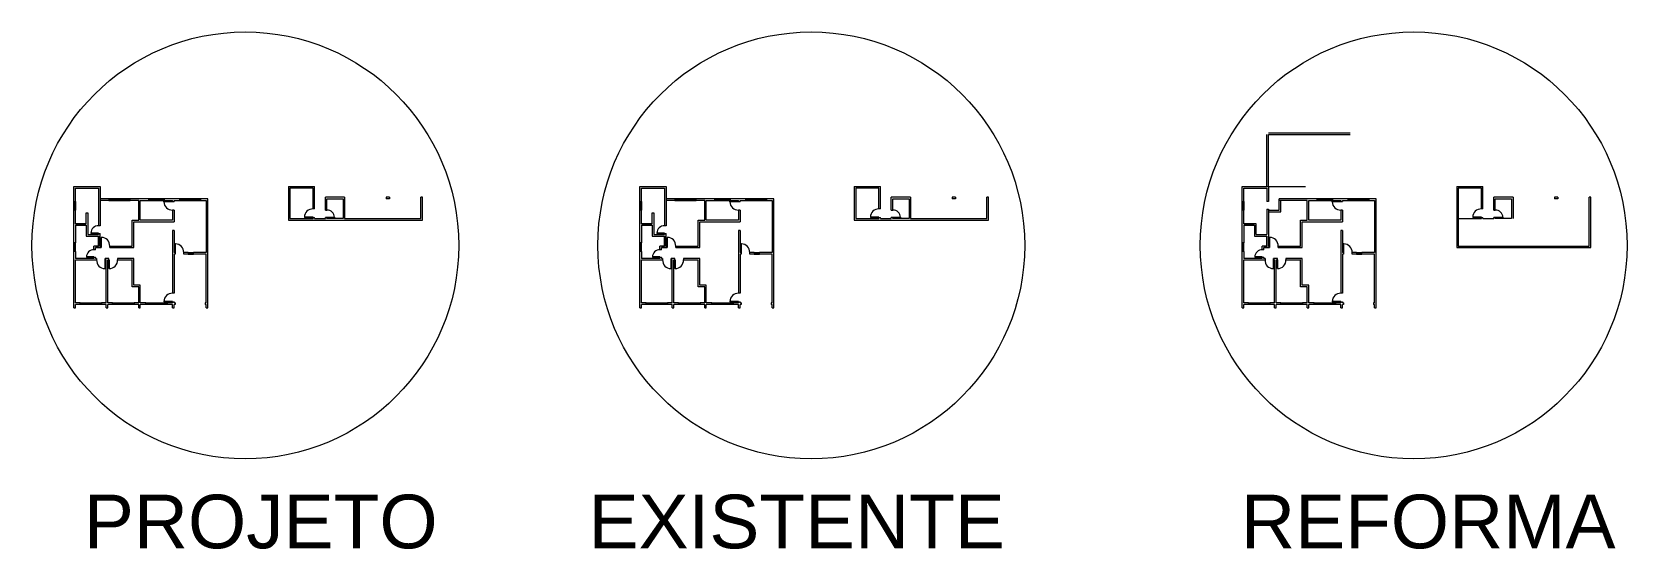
# Model space of a CAD drawing. Header units: millimetres. Extents: x 1206 to 1682, y 143 to 342.
# Drawn here: x 1533.5 to 1682.2, y 200.6 to 248.8 of the extents above; entities that cross this region are included whole.
import ezdxf

# ---------------------------------------------------------------- set-up
doc = ezdxf.new("R2010")
doc.units = ezdxf.units.MM
for name, color, linetype, lineweight in [('AR-ALVENARIA', 7, 'Continuous', 9), ('AR-ESQUADRIA', 4, 'Continuous', 5), ('AR-PENA_010', 10, 'Continuous', 9), ('AR-TXT', 174, 'Continuous', 0)]:
    doc.layers.add(name, color=color, linetype=linetype, lineweight=lineweight)
doc.styles.add('1000_TXT 1', font='arial.ttf', dxfattribs={"height": 5})

msp = doc.modelspace()

# ---------------------------------------------------------------- texts
at = {"layer": 'AR-TXT', "char_height": 5, "width": 50.80926, "attachment_point": 1, "style": '1000_TXT 1'}
for s, insert in [('PROJETO', (1538.3575, 205.6821)), ('EXISTENTE', (1585.4192, 205.6821)), ('REFORMA', (1646.2467, 205.6821))]:
    msp.add_mtext(s, dxfattribs=dict(at, insert=insert))

# ---------------------------------------------------------------- linework, layer by layer
at = {"layer": 'AR-ALVENARIA'}
for p, q in [((1648.6581, 234.4157), (1648.6581, 239.2607)), ((1648.8081, 239.4107), (1656.4248, 239.4107)), ((1648.8081, 234.4157), (1648.8081, 239.2607)), ((1648.8081, 239.2607), (1656.4248, 239.2607)), ((1537.4189, 234.4157), (1539.8689, 234.4157)), ((1537.4189, 233.0032), (1537.4189, 234.4157)), ((1537.5689, 234.2657), (1539.7189, 234.2657)), ((1537.5689, 233.0032), (1537.5689, 234.2657)), ((1539.7189, 234.2657), (1539.7189, 230.7407)), ((1539.8689, 234.4157), (1539.8689, 230.7407)), ((1557.4189, 234.4157), (1557.4189, 231.2657)), ((1557.4189, 234.4157), (1559.8689, 234.4157)), ((1557.5689, 234.2657), (1557.5689, 231.4157)), ((1559.7189, 234.2657), (1557.5689, 234.2657)), ((1559.7189, 232.3157), (1559.7189, 234.2657)), ((1559.8689, 232.3157), (1559.8689, 234.4157)), ((1590.1916, 233.0032), (1590.1916, 234.4157)), ((1590.1916, 234.4157), (1592.6416, 234.4157)), ((1590.3416, 233.0032), (1590.3416, 234.2657)), ((1590.3416, 234.2657), (1592.4916, 234.2657)), ((1592.4916, 234.2657), (1592.4916, 230.7407)), ((1592.6416, 234.4157), (1592.6416, 230.7407)), ((1610.1916, 234.4157), (1610.1916, 231.2657)), ((1610.1916, 234.4157), (1612.6416, 234.4157)), ((1610.3416, 234.2657), (1610.3416, 231.4157)), ((1612.4916, 234.2657), (1610.3416, 234.2657)), ((1612.4916, 232.3157), (1612.4916, 234.2657)), ((1612.6416, 232.3157), (1612.6416, 234.4157)), ((1646.3581, 233.0032), (1646.3581, 234.4157)), ((1646.3581, 234.4157), (1648.8081, 234.4157)), ((1646.5081, 233.0032), (1646.5081, 234.2657)), ((1646.5081, 234.2657), (1648.6581, 234.2657)), ((1648.6581, 234.2657), (1648.6581, 233.0107)), ((1648.8081, 234.4157), (1648.8081, 233.0107)), ((1648.8081, 234.4157), (1652.2467, 234.4157)), ((1666.3581, 234.4157), (1666.3581, 228.7107)), ((1666.3581, 234.4157), (1668.8081, 234.4157)), ((1666.5081, 234.2657), (1666.5081, 228.8607)), ((1668.6581, 234.2657), (1666.5081, 234.2657)), ((1668.6581, 232.3157), (1668.6581, 234.2657)), ((1668.8081, 232.3157), (1668.8081, 234.4157)), ((1537.4189, 233.0032), (1537.5689, 233.0032)), ((1537.5689, 232.2032), (1537.4189, 232.2032)), ((1537.4189, 229.1507), (1537.4189, 232.2032)), ((1537.5689, 230.9407), (1537.5689, 232.2032)), ((1540.6689, 233.2607), (1539.8689, 233.2607)), ((1540.6689, 233.1107), (1539.8689, 233.1107)), ((1540.6689, 233.2607), (1540.6689, 233.1107)), ((1542.6689, 233.1107), (1542.6689, 233.2607)), ((1544.3689, 233.2607), (1542.6689, 233.2607)), ((1543.4689, 233.1107), (1542.6689, 233.1107)), ((1543.4689, 231.2607), (1543.4689, 233.1107)), ((1543.6189, 231.2607), (1543.6189, 233.1107)), ((1543.6189, 233.1107), (1544.3689, 233.1107)), ((1544.3689, 233.2607), (1544.3689, 233.1107)), ((1545.8689, 233.1107), (1545.8689, 233.2607)), ((1547.2689, 233.2607), (1545.8689, 233.2607)), ((1545.8689, 233.1107), (1546.6189, 233.1107)), ((1546.6189, 233.1107), (1546.6189, 233.0107)), ((1546.6189, 233.0107), (1546.7689, 233.0107)), ((1546.7689, 232.2107), (1546.6189, 232.2107)), ((1546.6189, 232.2107), (1546.6189, 231.2607)), ((1546.7689, 233.1107), (1546.7689, 233.0107)), ((1546.7689, 233.1107), (1547.2689, 233.1107)), ((1546.7689, 232.2107), (1546.7689, 231.1107)), ((1547.2689, 233.2607), (1547.2689, 233.1107)), ((1549.9189, 233.2607), (1549.2689, 233.2607)), ((1549.2689, 233.1107), (1549.2689, 233.2607)), ((1549.2689, 233.1107), (1549.7689, 233.1107)), ((1549.7689, 233.1107), (1549.7689, 228.2607)), ((1549.9189, 223.1107), (1549.9189, 233.2607)), ((1559.8689, 232.3157), (1559.7189, 232.3157)), ((1560.8689, 232.2157), (1560.8689, 233.4157)), ((1562.6689, 233.4157), (1560.8689, 233.4157)), ((1560.8689, 232.2157), (1561.0189, 232.2157)), ((1561.0189, 233.2657), (1562.5189, 233.2657)), ((1561.0189, 232.2157), (1561.0189, 233.2657)), ((1562.5189, 233.2657), (1562.5189, 231.4157)), ((1562.6689, 233.4157), (1562.6689, 231.4157)), ((1566.5439, 233.4157), (1566.5439, 233.2657)), ((1566.8439, 233.4157), (1566.5439, 233.4157)), ((1566.8439, 233.2657), (1566.5439, 233.2657)), ((1566.8439, 233.4157), (1566.8439, 233.2657)), ((1569.7689, 231.4157), (1569.7689, 233.4157)), ((1569.9189, 233.4157), (1569.7689, 233.4157)), ((1569.9189, 231.2657), (1569.9189, 233.4157)), ((1590.1916, 233.0032), (1590.3416, 233.0032)), ((1590.1916, 229.1507), (1590.1916, 232.2032)), ((1590.3416, 232.2032), (1590.1916, 232.2032)), ((1590.3416, 230.9407), (1590.3416, 232.2032)), ((1593.4416, 233.2607), (1592.6416, 233.2607)), ((1593.4416, 233.1107), (1592.6416, 233.1107)), ((1593.4416, 233.2607), (1593.4416, 233.1107)), ((1597.1416, 233.2607), (1595.4416, 233.2607)), ((1595.4416, 233.1107), (1595.4416, 233.2607)), ((1596.2416, 233.1107), (1595.4416, 233.1107)), ((1596.2416, 231.2607), (1596.2416, 233.1107)), ((1596.3916, 231.2607), (1596.3916, 233.1107)), ((1596.3916, 233.1107), (1597.1416, 233.1107)), ((1597.1416, 233.2607), (1597.1416, 233.1107)), ((1600.0416, 233.2607), (1598.6416, 233.2607)), ((1598.6416, 233.1107), (1598.6416, 233.2607)), ((1598.6416, 233.1107), (1599.3916, 233.1107)), ((1599.3916, 233.1107), (1599.3916, 233.0107)), ((1599.3916, 233.0107), (1599.5416, 233.0107)), ((1599.3916, 232.2107), (1599.3916, 231.2607)), ((1599.5416, 232.2107), (1599.3916, 232.2107)), ((1599.5416, 233.1107), (1599.5416, 233.0107)), ((1599.5416, 233.1107), (1600.0416, 233.1107)), ((1599.5416, 232.2107), (1599.5416, 231.1107)), ((1600.0416, 233.2607), (1600.0416, 233.1107)), ((1602.6916, 233.2607), (1602.0416, 233.2607)), ((1602.0416, 233.1107), (1602.0416, 233.2607)), ((1602.0416, 233.1107), (1602.5416, 233.1107)), ((1602.5416, 233.1107), (1602.5416, 228.2607)), ((1602.6916, 223.1107), (1602.6916, 233.2607)), ((1612.6416, 232.3157), (1612.4916, 232.3157)), ((1613.6416, 232.2157), (1613.6416, 233.4157)), ((1615.4416, 233.4157), (1613.6416, 233.4157)), ((1613.6416, 232.2157), (1613.7916, 232.2157)), ((1613.7916, 232.2157), (1613.7916, 233.2657)), ((1613.7916, 233.2657), (1615.2916, 233.2657)), ((1615.2916, 233.2657), (1615.2916, 231.4157)), ((1615.4416, 233.4157), (1615.4416, 231.4157)), ((1619.6166, 233.4157), (1619.3166, 233.4157)), ((1619.3166, 233.4157), (1619.3166, 233.2657)), ((1619.6166, 233.2657), (1619.3166, 233.2657)), ((1619.6166, 233.4157), (1619.6166, 233.2657)), ((1622.5416, 231.4157), (1622.5416, 233.4157)), ((1622.6916, 233.4157), (1622.5416, 233.4157)), ((1622.6916, 231.2657), (1622.6916, 233.4157)), ((1646.3581, 233.0032), (1646.5081, 233.0032)), ((1646.3581, 229.1507), (1646.3581, 232.2032)), ((1646.5081, 232.2032), (1646.3581, 232.2032)), ((1646.5081, 230.9407), (1646.5081, 232.2032)), ((1648.8081, 233.0107), (1648.6581, 233.0107)), ((1648.6581, 232.3107), (1648.8081, 232.3107)), ((1648.6581, 232.3107), (1648.6581, 229.9407)), ((1648.8081, 233.1107), (1648.8081, 233.0107)), ((1648.8081, 232.3107), (1648.8081, 228.8607)), ((1648.8081, 232.3107), (1648.8081, 232.2107)), ((1648.8081, 232.2107), (1649.8081, 232.2107)), ((1648.8081, 232.0607), (1649.9581, 232.0607)), ((1649.8081, 232.2107), (1649.8081, 233.2607)), ((1653.3081, 233.2607), (1649.8081, 233.2607)), ((1652.4081, 233.1107), (1649.8081, 233.1107)), ((1649.9581, 232.0607), (1649.9581, 233.1107)), ((1652.4081, 231.2607), (1652.4081, 233.1107)), ((1652.5581, 231.2607), (1652.5581, 233.1107)), ((1652.5581, 233.1107), (1653.3081, 233.1107)), ((1653.3081, 233.2607), (1653.3081, 233.1107)), ((1656.2081, 233.2607), (1654.8081, 233.2607)), ((1654.8081, 233.1107), (1654.8081, 233.2607)), ((1654.8081, 233.1107), (1655.5581, 233.1107)), ((1655.5581, 233.1107), (1655.5581, 233.0107)), ((1655.5581, 233.0107), (1655.7081, 233.0107)), ((1655.5581, 232.2107), (1655.5581, 231.2607)), ((1655.7081, 232.2107), (1655.5581, 232.2107)), ((1655.7081, 233.1107), (1655.7081, 233.0107)), ((1655.7081, 233.1107), (1656.2081, 233.1107)), ((1655.7081, 232.2107), (1655.7081, 231.1107)), ((1656.2081, 233.2607), (1656.2081, 233.1107)), ((1658.8581, 233.2607), (1658.2081, 233.2607)), ((1658.2081, 233.1107), (1658.2081, 233.2607)), ((1658.2081, 233.1107), (1658.7081, 233.1107)), ((1658.7081, 233.1107), (1658.7081, 228.2607)), ((1658.8581, 223.1107), (1658.8581, 233.2607)), ((1668.8081, 232.3157), (1668.6581, 232.3157)), ((1669.8081, 232.2157), (1669.8081, 233.4157)), ((1671.6081, 233.4157), (1669.8081, 233.4157)), ((1669.8081, 232.2157), (1669.9581, 232.2157)), ((1669.9581, 232.2157), (1669.9581, 233.2657)), ((1669.9581, 233.2657), (1671.4581, 233.2657)), ((1671.4581, 233.2657), (1671.4581, 231.4157)), ((1671.6081, 233.4157), (1671.6081, 231.4157)), ((1675.7831, 233.4157), (1675.4831, 233.4157)), ((1675.4831, 233.4157), (1675.4831, 233.2657)), ((1675.7831, 233.2657), (1675.4831, 233.2657)), ((1675.7831, 233.4157), (1675.7831, 233.2657)), ((1678.7081, 228.8607), (1678.7081, 233.4157)), ((1678.8581, 233.4157), (1678.7081, 233.4157)), ((1678.8581, 228.7107), (1678.8581, 233.4157)), ((1538.5689, 230.9407), (1537.5689, 230.9407)), ((1538.5689, 230.7907), (1537.5689, 230.7907)), ((1537.5689, 230.7907), (1537.5689, 229.1507)), ((1537.5689, 230.7907), (1538.5689, 230.7907)), ((1538.5689, 230.9407), (1538.5689, 231.9407)), ((1538.5689, 231.9407), (1538.7189, 231.9407)), ((1538.5689, 230.7907), (1538.5689, 229.7907)), ((1538.7189, 231.9407), (1538.7189, 229.9407)), ((1539.8689, 230.7407), (1539.7189, 230.7407)), ((1542.8689, 228.8607), (1542.8689, 231.2607)), ((1542.8689, 231.2607), (1543.4689, 231.2607)), ((1543.0189, 228.7107), (1543.0189, 231.1107)), ((1543.0189, 231.1107), (1546.7689, 231.1107)), ((1546.6189, 231.2607), (1543.6189, 231.2607)), ((1557.4189, 231.2657), (1569.9189, 231.2657)), ((1557.5689, 231.4157), (1558.9564, 231.4157)), ((1557.5689, 231.4157), (1559.7189, 231.4157)), ((1559.7189, 231.4157), (1559.7189, 231.5157)), ((1559.7189, 231.5157), (1559.8689, 231.5157)), ((1559.8689, 231.4157), (1559.8689, 231.5157)), ((1559.8689, 231.4157), (1560.8689, 231.4157)), ((1560.8689, 231.4157), (1560.8689, 231.5157)), ((1561.0189, 231.5157), (1560.8689, 231.5157)), ((1561.0189, 231.4157), (1561.0189, 231.5157)), ((1561.0189, 231.4157), (1561.0189, 231.5157)), ((1562.5189, 231.4157), (1561.0189, 231.4157)), ((1562.6689, 231.4157), (1569.7689, 231.4157)), ((1591.3416, 230.9407), (1590.3416, 230.9407)), ((1591.3416, 230.7907), (1590.3416, 230.7907)), ((1590.3416, 230.7907), (1590.3416, 229.1507)), ((1590.3416, 230.7907), (1591.3416, 230.7907)), ((1591.3416, 230.9407), (1591.3416, 231.9407)), ((1591.3416, 231.9407), (1591.4916, 231.9407)), ((1591.3416, 230.7907), (1591.3416, 229.7907)), ((1591.4916, 231.9407), (1591.4916, 229.9407)), ((1592.6416, 230.7407), (1592.4916, 230.7407)), ((1595.6416, 228.8607), (1595.6416, 231.2607)), ((1595.6416, 231.2607), (1596.2416, 231.2607)), ((1595.7916, 228.7107), (1595.7916, 231.1107)), ((1595.7916, 231.1107), (1599.5416, 231.1107)), ((1599.3916, 231.2607), (1596.3916, 231.2607)), ((1610.1916, 231.2657), (1622.6916, 231.2657)), ((1610.3416, 231.4157), (1611.729, 231.4157)), ((1610.3416, 231.4157), (1612.4916, 231.4157)), ((1612.4916, 231.4157), (1612.4916, 231.5157)), ((1612.4916, 231.5157), (1612.6416, 231.5157)), ((1612.6416, 231.4157), (1612.6416, 231.5157)), ((1612.6416, 231.4157), (1613.6416, 231.4157)), ((1613.6416, 231.4157), (1613.6416, 231.5157)), ((1613.7916, 231.5157), (1613.6416, 231.5157)), ((1613.7916, 231.4157), (1613.7916, 231.5157)), ((1613.7916, 231.4157), (1613.7916, 231.5157)), ((1615.2916, 231.4157), (1613.7916, 231.4157)), ((1615.4416, 231.4157), (1622.5416, 231.4157)), ((1647.6581, 230.9407), (1646.5081, 230.9407)), ((1647.5081, 230.7907), (1646.5081, 230.7907)), ((1646.5081, 230.7907), (1646.5081, 229.1507)), ((1646.5081, 230.7907), (1647.5081, 230.7907)), ((1647.5081, 230.7907), (1647.5081, 229.7907)), ((1647.6581, 229.9407), (1647.6581, 230.9407)), ((1651.8081, 228.8607), (1651.8081, 231.2607)), ((1651.8081, 231.2607), (1652.4081, 231.2607)), ((1651.9581, 228.7107), (1651.9581, 231.1107)), ((1651.9581, 231.1107), (1655.7081, 231.1107)), ((1655.5581, 231.2607), (1652.5581, 231.2607)), ((1666.5081, 231.4157), (1667.8956, 231.4157)), ((1666.5081, 231.4157), (1668.6581, 231.4157)), ((1668.6581, 231.4157), (1668.6581, 231.5157)), ((1668.6581, 231.5157), (1668.8081, 231.5157)), ((1668.8081, 231.4157), (1668.8081, 231.5157)), ((1668.8081, 231.4157), (1669.8081, 231.4157)), ((1669.8081, 231.4157), (1669.8081, 231.5157)), ((1669.9581, 231.5157), (1669.8081, 231.5157)), ((1669.9581, 231.4157), (1669.9581, 231.5157)), ((1669.9581, 231.4157), (1669.9581, 231.5157)), ((1671.4581, 231.4157), (1669.9581, 231.4157)), ((1538.5689, 229.7907), (1539.7189, 229.7907)), ((1538.7189, 229.9407), (1539.7189, 229.9407)), ((1539.7189, 230.0407), (1539.7189, 229.9407)), ((1539.7189, 230.0407), (1539.8689, 230.0407)), ((1539.7189, 229.9407), (1539.7189, 230.0407)), ((1539.7189, 228.8607), (1539.7189, 229.7907)), ((1539.7189, 229.7907), (1539.7189, 228.8607)), ((1539.8689, 228.8607), (1539.8689, 230.0407)), ((1546.6189, 230.3107), (1546.6189, 224.4607)), ((1546.7689, 230.3107), (1546.6189, 230.3107)), ((1546.7689, 230.3107), (1546.7689, 228.2607)), ((1591.3416, 229.7907), (1592.4916, 229.7907)), ((1591.4916, 229.9407), (1592.4916, 229.9407)), ((1592.4916, 229.9407), (1592.4916, 230.0407)), ((1592.4916, 230.0407), (1592.4916, 229.9407)), ((1592.4916, 230.0407), (1592.6416, 230.0407)), ((1592.4916, 228.8607), (1592.4916, 229.7907)), ((1592.4916, 229.7907), (1592.4916, 228.8607)), ((1592.6416, 228.8607), (1592.6416, 230.0407)), ((1599.3916, 230.3107), (1599.3916, 224.4607)), ((1599.5416, 230.3107), (1599.3916, 230.3107)), ((1599.5416, 230.3107), (1599.5416, 228.2607)), ((1647.5081, 229.7907), (1648.6581, 229.7907)), ((1647.6581, 229.9407), (1648.6581, 229.9407)), ((1648.6581, 228.8607), (1648.6581, 229.7907)), ((1648.6581, 229.7907), (1648.6581, 228.8607)), ((1655.5581, 230.3107), (1655.5581, 224.4607)), ((1655.7081, 230.3107), (1655.5581, 230.3107)), ((1655.7081, 230.3107), (1655.7081, 228.2607)), ((1537.4189, 223.1107), (1537.4189, 228.3507)), ((1537.5689, 228.3507), (1537.5689, 227.7107)), ((1539.2939, 227.7107), (1537.5689, 227.7107)), ((1539.7189, 228.8607), (1539.2939, 228.8607)), ((1539.2939, 228.5107), (1539.2939, 228.8607)), ((1539.4439, 228.5107), (1539.2939, 228.5107)), ((1539.2939, 227.7107), (1539.2939, 227.8107)), ((1539.2939, 227.8107), (1539.4439, 227.8107)), ((1539.8689, 228.7107), (1539.4439, 228.7107)), ((1539.4439, 228.5107), (1539.4439, 228.7107)), ((1539.4439, 228.7107), (1539.8689, 228.7107)), ((1539.4439, 227.7107), (1539.4439, 227.8107)), ((1539.5439, 227.7107), (1539.4439, 227.7107)), ((1539.5439, 227.7107), (1539.5439, 227.5607)), ((1539.8689, 228.8607), (1539.9689, 228.8607)), ((1539.8689, 228.7107), (1539.9689, 228.7107)), ((1539.9689, 228.8607), (1539.9689, 228.7107)), ((1540.3439, 227.5607), (1540.3439, 227.7107)), ((1540.6939, 227.7107), (1540.3439, 227.7107)), ((1540.6939, 227.5607), (1540.6939, 227.7107)), ((1540.7689, 228.7107), (1540.7689, 228.8607)), ((1540.7689, 228.8607), (1542.8689, 228.8607)), ((1540.7689, 228.7107), (1543.0189, 228.7107)), ((1543.0189, 227.7107), (1541.4939, 227.7107)), ((1541.4939, 227.7107), (1541.4939, 227.5607)), ((1543.0189, 225.2107), (1543.0189, 227.7107)), ((1546.8689, 228.2607), (1546.7689, 228.2607)), ((1546.7689, 228.1107), (1546.7689, 224.4607)), ((1546.8689, 228.1107), (1546.7689, 228.1107)), ((1546.8689, 228.2607), (1546.8689, 228.1107)), ((1547.6689, 228.1107), (1547.6689, 228.2607)), ((1548.0689, 228.2607), (1547.6689, 228.2607)), ((1548.0689, 228.1107), (1547.6689, 228.1107)), ((1548.0689, 228.2607), (1548.0689, 228.1107)), ((1549.7689, 228.2607), (1548.5689, 228.2607)), ((1548.5689, 228.1107), (1548.5689, 228.2607)), ((1549.7689, 228.1107), (1548.5689, 228.1107)), ((1549.7689, 223.5607), (1549.7689, 228.1107)), ((1590.1916, 223.1107), (1590.1916, 228.3507)), ((1590.3416, 228.3507), (1590.3416, 227.7107)), ((1592.0666, 227.7107), (1590.3416, 227.7107)), ((1592.0666, 228.5107), (1592.0666, 228.8607)), ((1592.4916, 228.8607), (1592.0666, 228.8607)), ((1592.2166, 228.5107), (1592.0666, 228.5107)), ((1592.0666, 227.7107), (1592.0666, 227.8107)), ((1592.0666, 227.8107), (1592.2166, 227.8107)), ((1592.2166, 228.5107), (1592.2166, 228.7107)), ((1592.6416, 228.7107), (1592.2166, 228.7107)), ((1592.2166, 228.7107), (1592.6416, 228.7107)), ((1592.2166, 227.7107), (1592.2166, 227.8107)), ((1592.3166, 227.7107), (1592.2166, 227.7107)), ((1592.3166, 227.7107), (1592.3166, 227.5607)), ((1592.6416, 228.8607), (1592.7416, 228.8607)), ((1592.6416, 228.7107), (1592.7416, 228.7107)), ((1592.7416, 228.8607), (1592.7416, 228.7107)), ((1593.4666, 227.7107), (1593.1166, 227.7107)), ((1593.1166, 227.5607), (1593.1166, 227.7107)), ((1593.4666, 227.5607), (1593.4666, 227.7107)), ((1593.5416, 228.8607), (1595.6416, 228.8607)), ((1593.5416, 228.7107), (1593.5416, 228.8607)), ((1593.5416, 228.7107), (1595.7916, 228.7107)), ((1595.7916, 227.7107), (1594.2666, 227.7107)), ((1594.2666, 227.7107), (1594.2666, 227.5607)), ((1595.7916, 225.2107), (1595.7916, 227.7107)), ((1599.6416, 228.2607), (1599.5416, 228.2607)), ((1599.6416, 228.1107), (1599.5416, 228.1107)), ((1599.5416, 228.1107), (1599.5416, 224.4607)), ((1599.6416, 228.2607), (1599.6416, 228.1107)), ((1600.8416, 228.2607), (1600.4416, 228.2607)), ((1600.4416, 228.1107), (1600.4416, 228.2607)), ((1600.8416, 228.1107), (1600.4416, 228.1107)), ((1600.8416, 228.2607), (1600.8416, 228.1107)), ((1602.5416, 228.2607), (1601.3416, 228.2607)), ((1601.3416, 228.1107), (1601.3416, 228.2607)), ((1602.5416, 228.1107), (1601.3416, 228.1107)), ((1602.5416, 223.5607), (1602.5416, 228.1107)), ((1646.3581, 223.1107), (1646.3581, 228.3507)), ((1646.5081, 228.3507), (1646.5081, 227.7107)), ((1648.2331, 227.7107), (1646.5081, 227.7107)), ((1648.2331, 228.5107), (1648.2331, 228.8607)), ((1648.6581, 228.8607), (1648.2331, 228.8607)), ((1648.3831, 228.5107), (1648.2331, 228.5107)), ((1648.2331, 227.7107), (1648.2331, 227.8107)), ((1648.2331, 227.8107), (1648.3831, 227.8107)), ((1648.3831, 228.5107), (1648.3831, 228.7107)), ((1648.8081, 228.7107), (1648.3831, 228.7107)), ((1648.3831, 228.7107), (1648.8081, 228.7107)), ((1648.3831, 227.7107), (1648.3831, 227.8107)), ((1648.4831, 227.7107), (1648.3831, 227.7107)), ((1648.4831, 227.7107), (1648.4831, 227.5607)), ((1648.8081, 228.8607), (1648.9081, 228.8607)), ((1648.8081, 228.7107), (1648.9081, 228.7107)), ((1648.9081, 228.8607), (1648.9081, 228.7107)), ((1649.6331, 227.7107), (1649.2831, 227.7107)), ((1649.2831, 227.5607), (1649.2831, 227.7107)), ((1649.6331, 227.5607), (1649.6331, 227.7107)), ((1649.7081, 228.8607), (1651.8081, 228.8607)), ((1649.7081, 228.7107), (1649.7081, 228.8607)), ((1649.7081, 228.7107), (1651.9581, 228.7107)), ((1651.9581, 227.7107), (1650.4331, 227.7107)), ((1650.4331, 227.7107), (1650.4331, 227.5607)), ((1651.9581, 225.2107), (1651.9581, 227.7107)), ((1655.8081, 228.2607), (1655.7081, 228.2607)), ((1655.8081, 228.1107), (1655.7081, 228.1107)), ((1655.7081, 228.1107), (1655.7081, 224.4607)), ((1655.8081, 228.2607), (1655.8081, 228.1107)), ((1657.0081, 228.2607), (1656.6081, 228.2607)), ((1656.6081, 228.1107), (1656.6081, 228.2607)), ((1657.0081, 228.1107), (1656.6081, 228.1107)), ((1657.0081, 228.2607), (1657.0081, 228.1107)), ((1658.7081, 228.2607), (1657.5081, 228.2607)), ((1657.5081, 228.1107), (1657.5081, 228.2607)), ((1658.7081, 228.1107), (1657.5081, 228.1107)), ((1658.7081, 223.5607), (1658.7081, 228.1107)), ((1666.3581, 228.7107), (1678.8581, 228.7107)), ((1666.5081, 228.8607), (1678.7081, 228.8607)), ((1537.5689, 223.5607), (1537.5689, 227.5607)), ((1537.5689, 227.5607), (1539.5439, 227.5607)), ((1540.4439, 227.5607), (1540.3439, 227.5607)), ((1540.3439, 227.5607), (1540.4439, 227.5607)), ((1540.4439, 223.5607), (1540.4439, 227.5607)), ((1540.5939, 223.5607), (1540.5939, 227.5607)), ((1540.5939, 227.5607), (1540.6939, 227.5607)), ((1540.5939, 227.5607), (1540.6939, 227.5607)), ((1541.4939, 227.5607), (1542.8739, 227.5607)), ((1542.8689, 225.0607), (1542.8689, 227.5607)), ((1590.3416, 223.5607), (1590.3416, 227.5607)), ((1590.3416, 227.5607), (1592.3166, 227.5607)), ((1593.1166, 227.5607), (1593.2166, 227.5607)), ((1593.2166, 227.5607), (1593.1166, 227.5607)), ((1593.2166, 223.5607), (1593.2166, 227.5607)), ((1593.3666, 223.5607), (1593.3666, 227.5607)), ((1593.3666, 227.5607), (1593.4666, 227.5607)), ((1593.3666, 227.5607), (1593.4666, 227.5607)), ((1594.2666, 227.5607), (1595.6466, 227.5607)), ((1595.6416, 225.0607), (1595.6416, 227.5607)), ((1646.5081, 223.5607), (1646.5081, 227.5607)), ((1646.5081, 227.5607), (1648.4831, 227.5607)), ((1649.2831, 227.5607), (1649.3831, 227.5607)), ((1649.3831, 227.5607), (1649.2831, 227.5607)), ((1649.3831, 223.5607), (1649.3831, 227.5607)), ((1649.5331, 223.5607), (1649.5331, 227.5607)), ((1649.5331, 227.5607), (1649.6331, 227.5607)), ((1649.5331, 227.5607), (1649.6331, 227.5607)), ((1650.4331, 227.5607), (1651.8131, 227.5607)), ((1651.8081, 225.0607), (1651.8081, 227.5607)), ((1543.4689, 225.0607), (1542.8689, 225.0607)), ((1543.6189, 225.2107), (1543.0189, 225.2107)), ((1543.4689, 223.5607), (1543.4689, 225.0607)), ((1543.6189, 223.5607), (1543.6189, 225.2107)), ((1596.2416, 225.0607), (1595.6416, 225.0607)), ((1596.3916, 225.2107), (1595.7916, 225.2107)), ((1596.2416, 223.5607), (1596.2416, 225.0607)), ((1596.3916, 223.5607), (1596.3916, 225.2107)), ((1652.4081, 225.0607), (1651.8081, 225.0607)), ((1652.5581, 225.2107), (1651.9581, 225.2107)), ((1652.4081, 223.5607), (1652.4081, 225.0607)), ((1652.5581, 223.5607), (1652.5581, 225.2107)), ((1537.4189, 223.1107), (1537.5689, 223.1107)), ((1538.0064, 223.5607), (1537.5689, 223.5607)), ((1537.5689, 223.1107), (1537.5689, 223.4107)), ((1538.0064, 223.4107), (1537.5689, 223.4107)), ((1538.0064, 223.4107), (1538.0064, 223.5607)), ((1540.4439, 223.5607), (1540.0064, 223.5607)), ((1540.0064, 223.5607), (1540.0064, 223.4107)), ((1540.4439, 223.4107), (1540.0064, 223.4107)), ((1540.4439, 223.1107), (1540.4439, 223.4107)), ((1540.4439, 223.1107), (1540.5939, 223.1107)), ((1541.0314, 223.5607), (1540.5939, 223.5607)), ((1540.5939, 223.1107), (1540.5939, 223.4107)), ((1541.0314, 223.4107), (1540.5939, 223.4107)), ((1541.0314, 223.4107), (1541.0314, 223.5607)), ((1543.4689, 223.5607), (1543.0314, 223.5607)), ((1543.0314, 223.5607), (1543.0314, 223.4107)), ((1543.4689, 223.4107), (1543.0314, 223.4107)), ((1543.4689, 223.1107), (1543.4689, 223.4107)), ((1543.4689, 223.1107), (1543.6189, 223.1107)), ((1544.1189, 223.5607), (1543.6189, 223.5607)), ((1543.6189, 223.1107), (1543.6189, 223.4107)), ((1544.1189, 223.4107), (1543.6189, 223.4107)), ((1544.1189, 223.4107), (1544.1189, 223.5607)), ((1546.6189, 223.5607), (1546.1189, 223.5607)), ((1546.1189, 223.5607), (1546.1189, 223.4107)), ((1546.6189, 223.4107), (1546.1189, 223.4107)), ((1546.7689, 224.4607), (1546.6189, 224.4607)), ((1546.6189, 223.6607), (1546.7689, 223.6607)), ((1546.6189, 223.6607), (1546.6189, 223.5607)), ((1546.6189, 223.1107), (1546.6189, 223.4107)), ((1546.6189, 223.1107), (1546.7689, 223.1107)), ((1546.7689, 223.6607), (1546.7689, 223.5607)), ((1546.8689, 223.5607), (1546.7689, 223.5607)), ((1546.7689, 223.1107), (1546.7689, 223.4107)), ((1546.8689, 223.4107), (1546.7689, 223.4107)), ((1546.8689, 223.5607), (1546.8689, 223.4107)), ((1549.7689, 223.5607), (1549.6689, 223.5607)), ((1549.6689, 223.5607), (1549.6689, 223.4107)), ((1549.7689, 223.4107), (1549.6689, 223.4107)), ((1549.7689, 223.1107), (1549.7689, 223.4107)), ((1549.7689, 223.1107), (1549.9189, 223.1107)), ((1590.1916, 223.1107), (1590.3416, 223.1107)), ((1590.7791, 223.5607), (1590.3416, 223.5607)), ((1590.7791, 223.4107), (1590.3416, 223.4107)), ((1590.3416, 223.1107), (1590.3416, 223.4107)), ((1590.7791, 223.4107), (1590.7791, 223.5607)), ((1593.2166, 223.5607), (1592.7791, 223.5607)), ((1592.7791, 223.5607), (1592.7791, 223.4107)), ((1593.2166, 223.4107), (1592.7791, 223.4107)), ((1593.2166, 223.1107), (1593.2166, 223.4107)), ((1593.2166, 223.1107), (1593.3666, 223.1107)), ((1593.8041, 223.5607), (1593.3666, 223.5607)), ((1593.8041, 223.4107), (1593.3666, 223.4107)), ((1593.3666, 223.1107), (1593.3666, 223.4107)), ((1593.8041, 223.4107), (1593.8041, 223.5607)), ((1596.2416, 223.5607), (1595.8041, 223.5607)), ((1595.8041, 223.5607), (1595.8041, 223.4107)), ((1596.2416, 223.4107), (1595.8041, 223.4107)), ((1596.2416, 223.1107), (1596.2416, 223.4107)), ((1596.2416, 223.1107), (1596.3916, 223.1107)), ((1596.8916, 223.5607), (1596.3916, 223.5607)), ((1596.8916, 223.4107), (1596.3916, 223.4107)), ((1596.3916, 223.1107), (1596.3916, 223.4107)), ((1596.8916, 223.4107), (1596.8916, 223.5607)), ((1599.3916, 223.5607), (1598.8916, 223.5607)), ((1598.8916, 223.5607), (1598.8916, 223.4107)), ((1599.3916, 223.4107), (1598.8916, 223.4107)), ((1599.5416, 224.4607), (1599.3916, 224.4607)), ((1599.3916, 223.6607), (1599.3916, 223.5607)), ((1599.3916, 223.6607), (1599.5416, 223.6607)), ((1599.3916, 223.1107), (1599.3916, 223.4107)), ((1599.3916, 223.1107), (1599.5416, 223.1107)), ((1599.5416, 223.6607), (1599.5416, 223.5607)), ((1599.6416, 223.5607), (1599.5416, 223.5607)), ((1599.6416, 223.4107), (1599.5416, 223.4107)), ((1599.5416, 223.1107), (1599.5416, 223.4107)), ((1599.6416, 223.5607), (1599.6416, 223.4107)), ((1602.5416, 223.5607), (1602.4416, 223.5607)), ((1602.4416, 223.5607), (1602.4416, 223.4107)), ((1602.5416, 223.4107), (1602.4416, 223.4107)), ((1602.5416, 223.1107), (1602.5416, 223.4107)), ((1602.5416, 223.1107), (1602.6916, 223.1107)), ((1646.3581, 223.1107), (1646.5081, 223.1107)), ((1646.9456, 223.5607), (1646.5081, 223.5607)), ((1646.9456, 223.4107), (1646.5081, 223.4107)), ((1646.5081, 223.1107), (1646.5081, 223.4107)), ((1646.9456, 223.4107), (1646.9456, 223.5607)), ((1649.3831, 223.5607), (1648.9456, 223.5607)), ((1648.9456, 223.5607), (1648.9456, 223.4107)), ((1649.3831, 223.4107), (1648.9456, 223.4107)), ((1649.3831, 223.1107), (1649.3831, 223.4107)), ((1649.3831, 223.1107), (1649.5331, 223.1107)), ((1649.9706, 223.5607), (1649.5331, 223.5607)), ((1649.9706, 223.4107), (1649.5331, 223.4107)), ((1649.5331, 223.1107), (1649.5331, 223.4107)), ((1649.9706, 223.4107), (1649.9706, 223.5607)), ((1652.4081, 223.5607), (1651.9706, 223.5607)), ((1651.9706, 223.5607), (1651.9706, 223.4107)), ((1652.4081, 223.4107), (1651.9706, 223.4107)), ((1652.4081, 223.1107), (1652.4081, 223.4107)), ((1652.4081, 223.1107), (1652.5581, 223.1107)), ((1653.0581, 223.5607), (1652.5581, 223.5607)), ((1653.0581, 223.4107), (1652.5581, 223.4107)), ((1652.5581, 223.1107), (1652.5581, 223.4107)), ((1653.0581, 223.4107), (1653.0581, 223.5607)), ((1655.5581, 223.5607), (1655.0581, 223.5607)), ((1655.0581, 223.5607), (1655.0581, 223.4107)), ((1655.5581, 223.4107), (1655.0581, 223.4107)), ((1655.7081, 224.4607), (1655.5581, 224.4607)), ((1655.5581, 223.6607), (1655.5581, 223.5607)), ((1655.5581, 223.6607), (1655.7081, 223.6607)), ((1655.5581, 223.1107), (1655.5581, 223.4107)), ((1655.5581, 223.1107), (1655.7081, 223.1107)), ((1655.7081, 223.6607), (1655.7081, 223.5607)), ((1655.8081, 223.5607), (1655.7081, 223.5607)), ((1655.8081, 223.4107), (1655.7081, 223.4107)), ((1655.7081, 223.1107), (1655.7081, 223.4107)), ((1655.8081, 223.5607), (1655.8081, 223.4107)), ((1658.7081, 223.5607), (1658.6081, 223.5607)), ((1658.6081, 223.5607), (1658.6081, 223.4107)), ((1658.7081, 223.4107), (1658.6081, 223.4107)), ((1658.7081, 223.1107), (1658.7081, 223.4107)), ((1658.7081, 223.1107), (1658.8581, 223.1107))]:
    msp.add_line(p, q, dxfattribs=at)
at = {"layer": 'AR-ESQUADRIA'}
for p, q in [((1537.4189, 232.2032), (1537.4189, 233.0032)), ((1537.4689, 233.0032), (1537.4689, 232.2032)), ((1537.5189, 233.0032), (1537.5189, 232.2032)), ((1537.5689, 233.0032), (1537.5689, 232.2032)), ((1542.6689, 233.2607), (1540.6689, 233.2607)), ((1540.6689, 233.2107), (1542.6689, 233.2107)), ((1540.6689, 233.1607), (1542.6689, 233.1607)), ((1540.6689, 233.1107), (1542.6689, 233.1107)), ((1545.8689, 233.2607), (1544.3689, 233.2607)), ((1544.3689, 233.2107), (1545.8689, 233.2107)), ((1544.3689, 233.1607), (1545.8689, 233.1607)), ((1544.3689, 233.1107), (1545.8689, 233.1107)), ((1549.2689, 233.2607), (1547.2689, 233.2607)), ((1547.2689, 233.2107), (1549.2689, 233.2107)), ((1547.2689, 233.1607), (1549.2689, 233.1607)), ((1547.2689, 233.1107), (1549.2689, 233.1107)), ((1590.1916, 232.2032), (1590.1916, 233.0032)), ((1590.2416, 233.0032), (1590.2416, 232.2032)), ((1590.2916, 233.0032), (1590.2916, 232.2032)), ((1590.3416, 233.0032), (1590.3416, 232.2032)), ((1595.4416, 233.2607), (1593.4416, 233.2607)), ((1593.4416, 233.2107), (1595.4416, 233.2107)), ((1593.4416, 233.1607), (1595.4416, 233.1607)), ((1593.4416, 233.1107), (1595.4416, 233.1107)), ((1598.6416, 233.2607), (1597.1416, 233.2607)), ((1597.1416, 233.2107), (1598.6416, 233.2107)), ((1597.1416, 233.1607), (1598.6416, 233.1607)), ((1597.1416, 233.1107), (1598.6416, 233.1107)), ((1602.0416, 233.2607), (1600.0416, 233.2607)), ((1600.0416, 233.2107), (1602.0416, 233.2107)), ((1600.0416, 233.1607), (1602.0416, 233.1607)), ((1600.0416, 233.1107), (1602.0416, 233.1107)), ((1646.3581, 232.2032), (1646.3581, 233.0032)), ((1646.4081, 233.0032), (1646.4081, 232.2032)), ((1646.4581, 233.0032), (1646.4581, 232.2032)), ((1646.5081, 233.0032), (1646.5081, 232.2032)), ((1654.8081, 233.2607), (1653.3081, 233.2607)), ((1653.3081, 233.2107), (1654.8081, 233.2107)), ((1653.3081, 233.1607), (1654.8081, 233.1607)), ((1653.3081, 233.1107), (1654.8081, 233.1107)), ((1658.2081, 233.2607), (1656.2081, 233.2607)), ((1656.2081, 233.2107), (1658.2081, 233.2107)), ((1656.2081, 233.1607), (1658.2081, 233.1607)), ((1656.2081, 233.1107), (1658.2081, 233.1107)), ((1537.5689, 229.1507), (1537.4189, 229.1507)), ((1537.4189, 228.3507), (1537.4189, 229.1507)), ((1537.4689, 228.3507), (1537.4689, 229.1507)), ((1537.5189, 228.3507), (1537.5189, 229.1507)), ((1537.5689, 228.3507), (1537.5689, 229.1507)), ((1590.3416, 229.1507), (1590.1916, 229.1507)), ((1590.1916, 228.3507), (1590.1916, 229.1507)), ((1590.2416, 228.3507), (1590.2416, 229.1507)), ((1590.2916, 228.3507), (1590.2916, 229.1507)), ((1590.3416, 228.3507), (1590.3416, 229.1507)), ((1646.5081, 229.1507), (1646.3581, 229.1507)), ((1646.3581, 228.3507), (1646.3581, 229.1507)), ((1646.4081, 228.3507), (1646.4081, 229.1507)), ((1646.4581, 228.3507), (1646.4581, 229.1507)), ((1646.5081, 228.3507), (1646.5081, 229.1507)), ((1537.5689, 228.3507), (1537.4189, 228.3507)), ((1548.0689, 228.2607), (1548.5689, 228.2607)), ((1548.0689, 228.2107), (1548.5689, 228.2107)), ((1548.0689, 228.1607), (1548.5689, 228.1607)), ((1548.0689, 228.1107), (1548.5689, 228.1107)), ((1590.3416, 228.3507), (1590.1916, 228.3507)), ((1600.8416, 228.2607), (1601.3416, 228.2607)), ((1600.8416, 228.2107), (1601.3416, 228.2107)), ((1600.8416, 228.1607), (1601.3416, 228.1607)), ((1600.8416, 228.1107), (1601.3416, 228.1107)), ((1646.5081, 228.3507), (1646.3581, 228.3507)), ((1657.0081, 228.2607), (1657.5081, 228.2607)), ((1657.0081, 228.2107), (1657.5081, 228.2107)), ((1657.0081, 228.1607), (1657.5081, 228.1607)), ((1657.0081, 228.1107), (1657.5081, 228.1107)), ((1538.0064, 223.5607), (1540.0064, 223.5607)), ((1538.0064, 223.5107), (1540.0064, 223.5107)), ((1538.0064, 223.4607), (1540.0064, 223.4607)), ((1540.0064, 223.4107), (1538.0064, 223.4107)), ((1541.0314, 223.5607), (1543.0314, 223.5607)), ((1541.0314, 223.5107), (1543.0314, 223.5107)), ((1541.0314, 223.4607), (1543.0314, 223.4607)), ((1543.0314, 223.4107), (1541.0314, 223.4107)), ((1544.1189, 223.5607), (1546.1189, 223.5607)), ((1544.1189, 223.5107), (1546.1189, 223.5107)), ((1544.1189, 223.4607), (1546.1189, 223.4607)), ((1546.1189, 223.4107), (1544.1189, 223.4107)), ((1590.7791, 223.5607), (1592.7791, 223.5607)), ((1590.7791, 223.5107), (1592.7791, 223.5107)), ((1590.7791, 223.4607), (1592.7791, 223.4607)), ((1592.7791, 223.4107), (1590.7791, 223.4107)), ((1593.8041, 223.5607), (1595.8041, 223.5607)), ((1593.8041, 223.5107), (1595.8041, 223.5107)), ((1593.8041, 223.4607), (1595.8041, 223.4607)), ((1595.8041, 223.4107), (1593.8041, 223.4107)), ((1596.8916, 223.5607), (1598.8916, 223.5607)), ((1596.8916, 223.5107), (1598.8916, 223.5107)), ((1596.8916, 223.4607), (1598.8916, 223.4607)), ((1598.8916, 223.4107), (1596.8916, 223.4107)), ((1646.9456, 223.5607), (1648.9456, 223.5607)), ((1646.9456, 223.5107), (1648.9456, 223.5107)), ((1646.9456, 223.4607), (1648.9456, 223.4607)), ((1648.9456, 223.4107), (1646.9456, 223.4107)), ((1649.9706, 223.5607), (1651.9706, 223.5607)), ((1649.9706, 223.5107), (1651.9706, 223.5107)), ((1649.9706, 223.4607), (1651.9706, 223.4607)), ((1651.9706, 223.4107), (1649.9706, 223.4107)), ((1653.0581, 223.5607), (1655.0581, 223.5607)), ((1653.0581, 223.5107), (1655.0581, 223.5107)), ((1653.0581, 223.4607), (1655.0581, 223.4607)), ((1655.0581, 223.4107), (1653.0581, 223.4107))]:
    msp.add_line(p, q, dxfattribs=at)
for points in [[(1545.8189, 232.9807), (1545.8189, 233.0107), (1546.6189, 233.0107), (1546.6189, 232.9807)], [(1598.5916, 232.9807), (1598.5916, 233.0107), (1599.3916, 233.0107), (1599.3916, 232.9807)], [(1654.7581, 232.9807), (1654.7581, 233.0107), (1655.5581, 233.0107), (1655.5581, 232.9807)], [(1558.9189, 231.5457), (1558.9189, 231.5157), (1559.7189, 231.5157), (1559.7189, 231.5457)], [(1561.0189, 231.5457), (1561.7189, 231.5457), (1561.7189, 231.5157), (1561.0189, 231.5157)], [(1611.6916, 231.5457), (1611.6916, 231.5157), (1612.4916, 231.5157), (1612.4916, 231.5457)], [(1613.7916, 231.5457), (1614.4916, 231.5457), (1614.4916, 231.5157), (1613.7916, 231.5157)], [(1667.8581, 231.5457), (1667.8581, 231.5157), (1668.6581, 231.5157), (1668.6581, 231.5457)], [(1669.9581, 231.5457), (1670.6581, 231.5457), (1670.6581, 231.5157), (1669.9581, 231.5157)], [(1539.7189, 230.0707), (1539.0189, 230.0707), (1539.0189, 230.0407), (1539.7189, 230.0407)], [(1539.9989, 229.6607), (1539.9689, 229.6607), (1539.9689, 228.8607), (1539.9989, 228.8607)], [(1546.8989, 229.0607), (1546.8689, 229.0607), (1546.8689, 228.2607), (1546.8989, 228.2607)], [(1592.4916, 230.0707), (1591.7916, 230.0707), (1591.7916, 230.0407), (1592.4916, 230.0407)], [(1592.7716, 229.6607), (1592.7416, 229.6607), (1592.7416, 228.8607), (1592.7716, 228.8607)], [(1599.6716, 229.0607), (1599.6416, 229.0607), (1599.6416, 228.2607), (1599.6716, 228.2607)], [(1648.9381, 229.6607), (1648.9081, 229.6607), (1648.9081, 228.8607), (1648.9381, 228.8607)], [(1655.8381, 229.0607), (1655.8081, 229.0607), (1655.8081, 228.2607), (1655.8381, 228.2607)], [(1539.2939, 227.8407), (1538.5939, 227.8407), (1538.5939, 227.8107), (1539.2939, 227.8107)], [(1592.0666, 227.8407), (1591.3666, 227.8407), (1591.3666, 227.8107), (1592.0666, 227.8107)], [(1648.2331, 227.8407), (1647.5331, 227.8407), (1647.5331, 227.8107), (1648.2331, 227.8107)], [(1540.3139, 226.7607), (1540.3439, 226.7607), (1540.3439, 227.5607), (1540.3139, 227.5607)], [(1540.7239, 226.7607), (1540.6939, 226.7607), (1540.6939, 227.5607), (1540.7239, 227.5607)], [(1593.0866, 226.7607), (1593.1166, 226.7607), (1593.1166, 227.5607), (1593.0866, 227.5607)], [(1593.4966, 226.7607), (1593.4666, 226.7607), (1593.4666, 227.5607), (1593.4966, 227.5607)], [(1649.2531, 226.7607), (1649.2831, 226.7607), (1649.2831, 227.5607), (1649.2531, 227.5607)], [(1649.6631, 226.7607), (1649.6331, 226.7607), (1649.6331, 227.5607), (1649.6631, 227.5607)], [(1545.8189, 223.6907), (1545.8189, 223.6607), (1546.6189, 223.6607), (1546.6189, 223.6907)], [(1598.5916, 223.6907), (1598.5916, 223.6607), (1599.3916, 223.6607), (1599.3916, 223.6907)], [(1654.7581, 223.6907), (1654.7581, 223.6607), (1655.5581, 223.6607), (1655.5581, 223.6907)]]:
    msp.add_lwpolyline(points, close=True, dxfattribs=at)
for centre, radius, start, end in [((1546.5895, 232.9807), 0.7706, 180, 272.189381), ((1559.6895, 231.5457), 0.7706, 87.810619, 180), ((1561.0483, 231.5457), 0.6706, 0, 92.508903), ((1599.3621, 232.9807), 0.7706, 180, 272.189381), ((1612.4621, 231.5457), 0.7706, 87.810619, 180), ((1613.8209, 231.5457), 0.6706, 0, 92.508903), ((1655.5286, 232.9807), 0.7706, 180, 272.189381), ((1668.6286, 231.5457), 0.7706, 87.810619, 180), ((1669.9874, 231.5457), 0.6706, 0, 92.508903), ((1539.6896, 230.0707), 0.6706, 87.491097, 180), ((1592.4622, 230.0707), 0.6706, 87.491097, 180), ((1539.9989, 228.8901), 0.7706, 357.810619, 90), ((1546.8989, 228.2901), 0.7706, 357.810619, 90), ((1592.7716, 228.8901), 0.7706, 357.810619, 90), ((1599.6716, 228.2901), 0.7706, 357.810619, 90), ((1648.9381, 228.8901), 0.7706, 357.810619, 90), ((1655.8381, 228.2901), 0.7706, 357.810619, 90), ((1539.2646, 227.8407), 0.6706, 87.491097, 180), ((1592.0372, 227.8407), 0.6706, 87.491097, 180), ((1648.2037, 227.8407), 0.6706, 87.491097, 180), ((1540.3139, 227.5312), 0.7706, 177.810619, 270), ((1540.7239, 227.5312), 0.7706, 270, 2.189381), ((1593.0866, 227.5312), 0.7706, 177.810619, 270), ((1593.4966, 227.5312), 0.7706, 270, 2.189381), ((1649.2531, 227.5312), 0.7706, 177.810619, 270), ((1649.6631, 227.5312), 0.7706, 270, 2.189381), ((1546.5895, 223.6907), 0.7706, 87.810619, 180), ((1599.3621, 223.6907), 0.7706, 87.810619, 180), ((1655.5286, 223.6907), 0.7706, 87.810619, 180)]:
    msp.add_arc(centre, radius, start, end, dxfattribs=at)
at = {"layer": 'AR-PENA_010'}
for centre in [(1553.4074, 228.9208), (1606.18, 228.9208), (1662.3465, 228.9208)]:
    msp.add_circle(centre, 19.8984, dxfattribs=at)

msp.set_redraw_order([(e.dxf.handle, doc.entitydb.next_handle()) for e in msp.query("TEXT MTEXT ATTDEF DIMENSION ARC_DIMENSION")])  # texts and dimensions are drawn at this point

doc.saveas('drawing.dxf')
